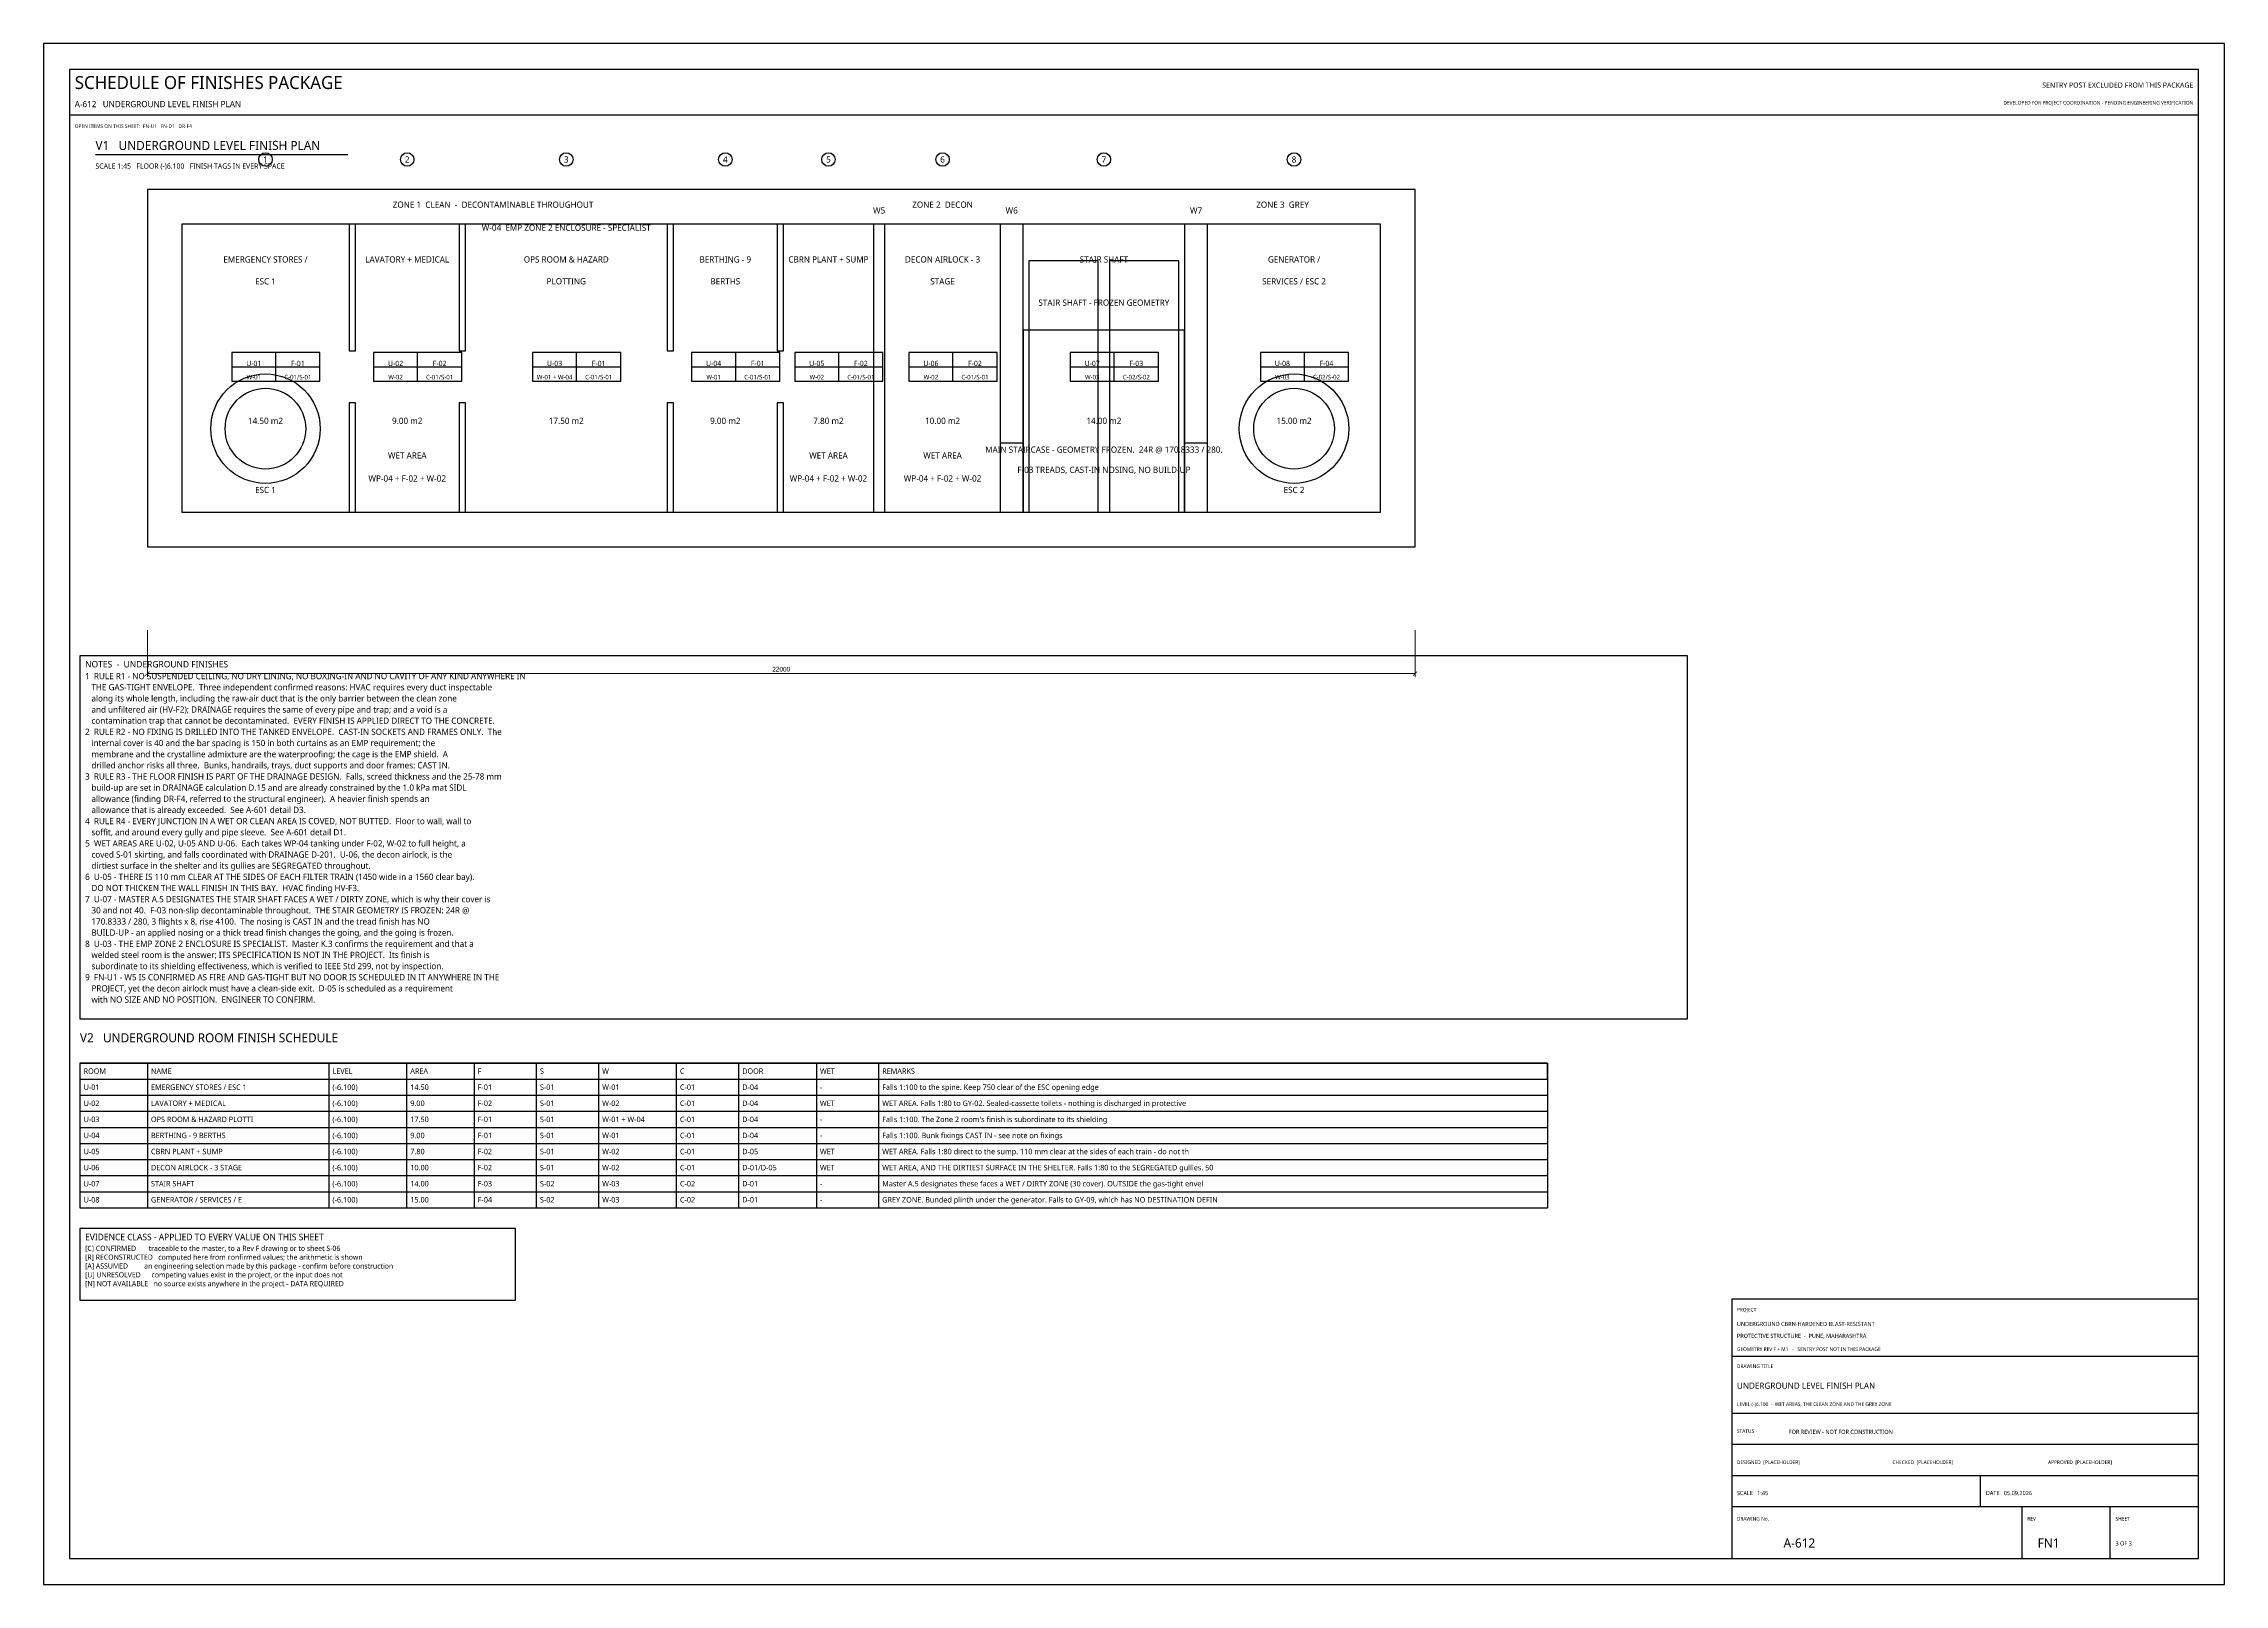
# Model space of a CAD drawing. Header units: millimetres. Extents: x 0 to 841, y 0 to 594.
import ezdxf
from ezdxf.enums import TextEntityAlignment as Align

# ---------------------------------------------------------------- set-up
doc = ezdxf.new("R2010")
doc.units = ezdxf.units.MM
for name, color, linetype in [('A-FIN-CEIL', 5, 'Continuous'), ('A-FIN-FLOOR', 4, 'Continuous'), ('A-FIN-TAG', 7, 'Continuous'), ('A-FIN-WALL', 3, 'Continuous'), ('A-FIN-WET', 30, 'Continuous'), ('M-ARCH', 8, 'Continuous'), ('M-ARCH-HIDDEN', 8, 'Continuous'), ('M-FLAG', 1, 'Continuous'), ('M-GRID', 5, 'Continuous'), ('M-STRUCT', 7, 'Continuous'), ('M-TABLE', 7, 'Continuous'), ('M-TEXT', 7, 'Continuous'), ('M-TITLE', 7, 'Continuous'), ('S-DIM', 4, 'Continuous'), ('S-NOTE', 7, 'Continuous'), ('S-TEXT', 7, 'Continuous'), ('S-TITLE', 7, 'Continuous')]:
    doc.layers.add(name, color=color, linetype=linetype)
doc.styles.add('OpenSans', font='OpenSans-Regular.ttf')
doc.dimstyles.new('SC-DIM', dxfattribs={"dimtxt": 1.8, "dimasz": 1.6, "dimexe": 1.2, "dimexo": 1, "dimgap": 0.8, "dimtad": 1, "dimdec": 0, "dimblk": 'ARCHTICK', "dimcen": 2.5, "dimclrd": 4, "dimclre": 4, "dimclrt": 4, "dimazin": 3, "dimtfac": 1, "dimtmove": 0, "dimatfit": 3, "dimlwd": 13, "dimlwe": 13})

# ---------------------------------------------------------------- blocks, each defined once
blk = doc.blocks.new('_ARCHTICK')
at = {"color": 0, "linetype": 'BYBLOCK', "const_width": 0.15}
blk.add_lwpolyline([(-0.5, -0.5), (0.5, 0.5)], dxfattribs=at)

msp = doc.modelspace()

# ---------------------------------------------------------------- linework, layer by layer
at = {"layer": 'A-FIN-TAG'}
for p, q in [((89.556, 463.889), (89.556, 474.889)), ((144.222, 463.889), (144.222, 474.889)), ((205.556, 463.889), (205.556, 474.889)), ((266.889, 463.889), (266.889, 474.889)), ((306.667, 463.889), (306.667, 474.889)), ((350.667, 463.889), (350.667, 474.889)), ((412.889, 463.889), (412.889, 474.889)), ((486.222, 463.889), (486.222, 474.889)), ((72.556, 469.389), (106.556, 469.389)), ((127.222, 469.389), (161.222, 469.389)), ((188.556, 469.389), (222.556, 469.389)), ((249.889, 469.389), (283.889, 469.389)), ((289.667, 469.389), (323.667, 469.389)), ((333.667, 469.389), (367.667, 469.389)), ((395.889, 469.389), (429.889, 469.389)), ((469.222, 469.389), (503.222, 469.389))]:
    msp.add_line(p, q, dxfattribs=at)
for points in [[(72.556, 463.889), (106.556, 463.889), (106.556, 474.889), (72.556, 474.889)], [(127.222, 463.889), (161.222, 463.889), (161.222, 474.889), (127.222, 474.889)], [(188.556, 463.889), (222.556, 463.889), (222.556, 474.889), (188.556, 474.889)], [(249.889, 463.889), (283.889, 463.889), (283.889, 474.889), (249.889, 474.889)], [(289.667, 463.889), (323.667, 463.889), (323.667, 474.889), (289.667, 474.889)], [(333.667, 463.889), (367.667, 463.889), (367.667, 474.889), (333.667, 474.889)], [(395.889, 463.889), (429.889, 463.889), (429.889, 474.889), (395.889, 474.889)], [(469.222, 463.889), (503.222, 463.889), (503.222, 474.889), (469.222, 474.889)]]:
    msp.add_lwpolyline(points, close=True, dxfattribs=at)
at = {"layer": 'M-ARCH'}
for points in [[(380, 413.333), (406.667, 413.333), (406.667, 510.222), (380, 510.222)], [(411.111, 413.333), (437.778, 413.333), (437.778, 510.222), (411.111, 510.222)]]:
    msp.add_lwpolyline(points, close=True, dxfattribs=at)
for centre, radius in [((85.556, 445.556), 21.111), ((482.222, 445.556), 21.111), ((85.556, 445.556), 15.556), ((482.222, 445.556), 15.556)]:
    msp.add_circle(centre, radius, dxfattribs=at)
at = {"layer": 'M-ARCH-HIDDEN'}
msp.add_lwpolyline([(377.778, 413.333), (440, 413.333), (440, 483.556), (377.778, 483.556)], close=True, dxfattribs=at)
at = {"layer": 'M-FLAG'}
for points in [[(368.889, 413.333), (377.778, 413.333), (377.778, 440), (368.889, 440)], [(440, 413.333), (448.889, 413.333), (448.889, 440), (440, 440)]]:
    msp.add_lwpolyline(points, close=True, dxfattribs=at)
at = {"layer": 'M-GRID'}
for centre in [(85.556, 549.333), (140.222, 549.333), (201.556, 549.333), (262.889, 549.333), (302.667, 549.333), (346.667, 549.333), (408.889, 549.333), (482.222, 549.333)]:
    msp.add_circle(centre, 2.6, dxfattribs=at)
at = {"layer": 'M-STRUCT'}
for points in [[(40, 400), (528.889, 400), (528.889, 537.778), (40, 537.778)], [(53.333, 413.333), (515.556, 413.333), (515.556, 524.444), (53.333, 524.444)], [(117.778, 475.556), (120.222, 475.556), (120.222, 524.444), (117.778, 524.444)], [(160.222, 475.556), (162.667, 475.556), (162.667, 524.444), (160.222, 524.444)], [(240.444, 475.556), (242.889, 475.556), (242.889, 524.444), (240.444, 524.444)], [(282.889, 475.556), (285.333, 475.556), (285.333, 524.444), (282.889, 524.444)], [(320, 413.333), (324.444, 413.333), (324.444, 524.444), (320, 524.444)], [(368.889, 413.333), (377.778, 413.333), (377.778, 524.444), (368.889, 524.444)], [(440, 413.333), (448.889, 413.333), (448.889, 524.444), (440, 524.444)], [(117.778, 413.333), (120.222, 413.333), (120.222, 455.556), (117.778, 455.556)], [(160.222, 413.333), (162.667, 413.333), (162.667, 455.556), (160.222, 455.556)], [(240.444, 413.333), (242.889, 413.333), (242.889, 455.556), (240.444, 455.556)], [(282.889, 413.333), (285.333, 413.333), (285.333, 455.556), (282.889, 455.556)]]:
    msp.add_lwpolyline(points, close=True, dxfattribs=at)
at = {"layer": 'M-TABLE'}
for p, q in [((14, 200.975), (580, 200.975)), ((14, 200.975), (14, 145.175)), ((40, 200.975), (40, 145.175)), ((110, 200.975), (110, 145.175)), ((140, 200.975), (140, 145.175)), ((166, 200.975), (166, 145.175)), ((190, 200.975), (190, 145.175)), ((214, 200.975), (214, 145.175)), ((244, 200.975), (244, 145.175)), ((268, 200.975), (268, 145.175)), ((298, 200.975), (298, 145.175)), ((322, 200.975), (322, 145.175)), ((580, 200.975), (580, 145.175)), ((14, 188.575), (580, 188.575)), ((14, 182.375), (580, 182.375)), ((14, 176.175), (580, 176.175)), ((14, 169.975), (580, 169.975)), ((14, 163.775), (580, 163.775)), ((14, 157.575), (580, 157.575)), ((14, 151.375), (580, 151.375)), ((14, 145.175), (580, 145.175))]:
    msp.add_line(p, q, dxfattribs=at)
msp.add_lwpolyline([(14, 194.775), (580, 194.775), (580, 200.975), (14, 200.975)], close=True, dxfattribs=at)
at = {"layer": 'M-TITLE'}
for p, q in [((10, 566.5), (831, 566.5)), ((651, 88), (831, 88)), ((651, 66), (831, 66)), ((651, 54), (831, 54)), ((651, 42), (831, 42)), ((747, 30), (747, 42)), ((651, 30), (831, 30)), ((763, 10), (763, 30)), ((797, 10), (797, 30))]:
    msp.add_line(p, q, dxfattribs=at)
msp.add_lwpolyline([(651, 10), (831, 10), (831, 110), (651, 110)], close=True, dxfattribs=at)
at = {"layer": 'S-TITLE'}
msp.add_line((20, 551.2), (117.294, 551.2), dxfattribs=at)
for points in [[(0, 0), (841, 0), (841, 594), (0, 594)], [(10, 10), (831, 10), (831, 584), (10, 584)], [(14, 217.975), (634, 217.975), (634, 358), (14, 358)], [(14, 109.55), (182, 109.55), (182, 137.175), (14, 137.175)]]:
    msp.add_lwpolyline(points, close=True, dxfattribs=at)

# ---------------------------------------------------------------- texts
at = {"layer": 'A-FIN-CEIL', "style": 'OpenSans'}
for s, p in [('C-01/S-01', (98.056, 465.429)), ('C-01/S-01', (152.722, 465.429)), ('C-01/S-01', (214.056, 465.429)), ('C-01/S-01', (275.389, 465.429)), ('C-01/S-01', (315.167, 465.429)), ('C-01/S-01', (359.167, 465.429)), ('C-02/S-02', (421.389, 465.429)), ('C-02/S-02', (494.722, 465.429))]:
    msp.add_text(s, height=1.75, dxfattribs=at).set_placement(p, align=Align.MIDDLE_CENTER)
at = {"layer": 'A-FIN-FLOOR', "style": 'OpenSans'}
msp.add_text('ZONE 1  CLEAN  -  DECONTAMINABLE THROUGHOUT', height=2.4, dxfattribs=at).set_placement((173.333, 530), align=Align.BOTTOM_CENTER)
for s, p in [('F-01', (98.056, 470.709)), ('F-02', (152.722, 470.709)), ('F-01', (214.056, 470.709)), ('F-01', (275.389, 470.709)), ('F-02', (315.167, 470.709)), ('F-02', (359.167, 470.709)), ('F-03', (421.389, 470.709)), ('F-04', (494.722, 470.709))]:
    msp.add_text(s, height=2, dxfattribs=at).set_placement(p, align=Align.MIDDLE_CENTER)
at = {"layer": 'A-FIN-TAG', "style": 'OpenSans'}
for s, p in [('U-01', (81.056, 470.709)), ('U-02', (135.722, 470.709)), ('U-03', (197.056, 470.709)), ('U-04', (258.389, 470.709)), ('U-05', (298.167, 470.709)), ('U-06', (342.167, 470.709)), ('U-07', (404.389, 470.709)), ('U-08', (477.722, 470.709))]:
    msp.add_text(s, height=2, dxfattribs=at).set_placement(p, align=Align.MIDDLE_CENTER)
at = {"layer": 'A-FIN-WALL', "style": 'OpenSans'}
for s, p in [('W-01', (81.056, 465.429)), ('W-02', (135.722, 465.429)), ('W-01 + W-04', (197.056, 465.429)), ('W-01', (258.389, 465.429)), ('W-02', (298.167, 465.429)), ('W-02', (342.167, 465.429)), ('W-03', (404.389, 465.429)), ('W-03', (477.722, 465.429))]:
    msp.add_text(s, height=1.75, dxfattribs=at).set_placement(p, align=Align.MIDDLE_CENTER)
at = {"layer": 'A-FIN-WET', "style": 'OpenSans'}
for s, p in [('ZONE 2  DECON', (346.667, 530)), ('WET AREA', (140.222, 433.333)), ('WET AREA', (302.667, 433.333)), ('WET AREA', (346.667, 433.333)), ('WP-04 + F-02 + W-02', (140.222, 424.444)), ('WP-04 + F-02 + W-02', (302.667, 424.444)), ('WP-04 + F-02 + W-02', (346.667, 424.444))]:
    msp.add_text(s, height=2.4, dxfattribs=at).set_placement(p, align=Align.BOTTOM_CENTER)
at = {"layer": 'M-FLAG', "style": 'OpenSans'}
for s, height, p in [('DEVELOPED FOR PROJECT COORDINATION - PENDING ENGINEERING VERIFICATION', 1.4, (829, 570.5)), ('SENTRY POST EXCLUDED FROM THIS PACKAGE', 2, (829, 577))]:
    msp.add_text(s, height=height, dxfattribs=at).set_placement(p, align=Align.RIGHT)
for s, height, p in [('OPEN ITEMS ON THIS SHEET:  FN-U1   FN-D1   DR-F4', 1.4, (12, 561.5)), ('FOR REVIEW - NOT FOR CONSTRUCTION', 1.6, (673, 58))]:
    msp.add_text(s, height=height, dxfattribs=at).set_placement(p)
for s, p in [('ZONE 3  GREY', (477.778, 530)), ('W-04  EMP ZONE 2 ENCLOSURE - SPECIALIST', (201.556, 521.111)), ('MAIN STAIRCASE - GEOMETRY FROZEN.  24R @ 170.8333 / 280.', (408.889, 435.556)), ('F-03 TREADS, CAST-IN NOSING, NO BUILD-UP', (408.889, 427.778))]:
    msp.add_text(s, height=2.4, dxfattribs=at).set_placement(p, align=Align.BOTTOM_CENTER)
at = {"layer": 'M-GRID', "style": 'OpenSans'}
for s, p in [('1', (85.556, 549.333)), ('2', (140.222, 549.333)), ('3', (201.556, 549.333)), ('4', (262.889, 549.333)), ('5', (302.667, 549.333)), ('6', (346.667, 549.333)), ('7', (408.889, 549.333)), ('8', (482.222, 549.333))]:
    msp.add_text(s, height=2.4, dxfattribs=at).set_placement(p, align=Align.MIDDLE_CENTER)
at = {"layer": 'M-TABLE', "style": 'OpenSans'}
for s, p in [('ROOM', (15.4, 196.825)), ('NAME', (41.4, 196.825)), ('LEVEL', (111.4, 196.825)), ('AREA', (141.4, 196.825)), ('F', (167.4, 196.825)), ('S', (191.4, 196.825)), ('W', (215.4, 196.825)), ('C', (245.4, 196.825)), ('DOOR', (269.4, 196.825)), ('WET', (299.4, 196.825)), ('REMARKS', (323.4, 196.825)), ('U-01', (15.4, 190.625)), ('U-02', (15.4, 184.425)), ('EMERGENCY STORES / ESC 1', (41.4, 190.625)), ('LAVATORY + MEDICAL', (41.4, 184.425)), ('(-6.100)', (111.4, 190.625)), ('(-6.100)', (111.4, 184.425)), ('9.00', (141.4, 184.425)), ('14.50', (141.4, 190.625)), ('F-01', (167.4, 190.625)), ('F-02', (167.4, 184.425)), ('S-01', (191.4, 190.625)), ('S-01', (191.4, 184.425)), ('W-01', (215.4, 190.625)), ('W-02', (215.4, 184.425)), ('C-01', (245.4, 190.625)), ('C-01', (245.4, 184.425)), ('D-04', (269.4, 190.625)), ('D-04', (269.4, 184.425)), ('WET', (299.4, 184.425)), ('-', (299.4, 190.625)), ('WET AREA. Falls 1:80 to GY-02. Sealed-cassette toilets - nothing is discharged in protective', (323.4, 184.425)), ('Falls 1:100 to the spine. Keep 750 clear of the ESC opening edge', (323.4, 190.625)), ('U-03', (15.4, 178.225)), ('OPS ROOM & HAZARD PLOTTI', (41.4, 178.225)), ('(-6.100)', (111.4, 178.225)), ('17.50', (141.4, 178.225)), ('F-01', (167.4, 178.225)), ('S-01', (191.4, 178.225)), ('W-01 + W-04', (215.4, 178.225)), ('C-01', (245.4, 178.225)), ('D-04', (269.4, 178.225)), ('-', (299.4, 178.225)), ("Falls 1:100. The Zone 2 room's finish is subordinate to its shielding", (323.4, 178.225)), ('U-04', (15.4, 172.025)), ('BERTHING - 9 BERTHS', (41.4, 172.025)), ('(-6.100)', (111.4, 172.025)), ('9.00', (141.4, 172.025)), ('F-01', (167.4, 172.025)), ('S-01', (191.4, 172.025)), ('W-01', (215.4, 172.025)), ('C-01', (245.4, 172.025)), ('D-04', (269.4, 172.025)), ('-', (299.4, 172.025)), ('Falls 1:100. Bunk fixings CAST IN - see note on fixings', (323.4, 172.025)), ('U-05', (15.4, 165.825)), ('U-06', (15.4, 159.625)), ('CBRN PLANT + SUMP', (41.4, 165.825)), ('DECON AIRLOCK - 3 STAGE', (41.4, 159.625)), ('(-6.100)', (111.4, 165.825)), ('(-6.100)', (111.4, 159.625)), ('7.80', (141.4, 165.825)), ('10.00', (141.4, 159.625)), ('F-02', (167.4, 165.825)), ('F-02', (167.4, 159.625)), ('S-01', (191.4, 165.825)), ('S-01', (191.4, 159.625)), ('W-02', (215.4, 165.825)), ('W-02', (215.4, 159.625)), ('C-01', (245.4, 165.825)), ('C-01', (245.4, 159.625)), ('D-05', (269.4, 165.825)), ('D-01/D-05', (269.4, 159.625)), ('WET', (299.4, 165.825)), ('WET', (299.4, 159.625)), ('WET AREA. Falls 1:80 direct to the sump. 110 mm clear at the sides of each train - do not th', (323.4, 165.825)), ('WET AREA, AND THE DIRTIEST SURFACE IN THE SHELTER. Falls 1:80 to the SEGREGATED gullies. 50 ', (323.4, 159.625)), ('U-07', (15.4, 153.425)), ('STAIR SHAFT', (41.4, 153.425)), ('(-6.100)', (111.4, 153.425)), ('14.00', (141.4, 153.425)), ('F-03', (167.4, 153.425)), ('S-02', (191.4, 153.425)), ('W-03', (215.4, 153.425)), ('C-02', (245.4, 153.425)), ('D-01', (269.4, 153.425)), ('-', (299.4, 153.425)), ('Master A.5 designates these faces a WET / DIRTY ZONE (30 cover). OUTSIDE the gas-tight envel', (323.4, 153.425)), ('U-08', (15.4, 147.225)), ('GENERATOR / SERVICES / E', (41.4, 147.225)), ('(-6.100)', (111.4, 147.225)), ('15.00', (141.4, 147.225)), ('F-04', (167.4, 147.225)), ('S-02', (191.4, 147.225)), ('W-03', (215.4, 147.225)), ('C-02', (245.4, 147.225)), ('D-01', (269.4, 147.225)), ('-', (299.4, 147.225)), ('GREY ZONE. Bunded plinth under the generator. Falls to GY-09, which has NO DESTINATION DEFIN', (323.4, 147.225))]:
    msp.add_text(s, height=2.1, dxfattribs=at).set_placement(p)
at = {"layer": 'M-TEXT', "style": 'OpenSans'}
for s, p in [('W5', (322.222, 527.778)), ('W6', (373.333, 527.778)), ('W7', (444.444, 527.778)), ('EMERGENCY STORES /', (85.556, 508.889)), ('LAVATORY + MEDICAL', (140.222, 508.889)), ('OPS ROOM & HAZARD', (201.556, 508.889)), ('BERTHING - 9', (262.889, 508.889)), ('CBRN PLANT + SUMP', (302.667, 508.889)), ('DECON AIRLOCK - 3', (346.667, 508.889)), ('STAIR SHAFT', (408.889, 508.889)), ('GENERATOR /', (482.222, 508.889)), ('ESC 1', (85.556, 500.444)), ('PLOTTING', (201.556, 500.444)), ('BERTHS', (262.889, 500.444)), ('STAGE', (346.667, 500.444)), ('SERVICES / ESC 2', (482.222, 500.444)), ('STAIR SHAFT - FROZEN GEOMETRY', (408.889, 492.222)), ('14.50 m2', (85.556, 446.667)), ('9.00 m2', (140.222, 446.667)), ('17.50 m2', (201.556, 446.667)), ('9.00 m2', (262.889, 446.667)), ('7.80 m2', (302.667, 446.667)), ('10.00 m2', (346.667, 446.667)), ('14.00 m2', (408.889, 446.667)), ('15.00 m2', (482.222, 446.667)), ('ESC 1', (85.556, 420)), ('ESC 2', (482.222, 420))]:
    msp.add_text(s, height=2.4, dxfattribs=at).set_placement(p, align=Align.BOTTOM_CENTER)
at = {"layer": 'M-TITLE', "style": 'OpenSans'}
for s, height, p in [('SCHEDULE OF FINISHES PACKAGE', 5, (12, 576.5)), ('A-612   UNDERGROUND LEVEL FINISH PLAN', 2.4, (12, 569.5)), ('V2   UNDERGROUND ROOM FINISH SCHEDULE', 3.5, (14, 208.975)), ('PROJECT', 1.4, (653, 105.2)), ('UNDERGROUND CBRN-HARDENED BLAST-RESISTANT', 1.6, (653, 99.6)), ('PROTECTIVE STRUCTURE  -  PUNE, MAHARASHTRA', 1.6, (653, 95)), ('GEOMETRY REV F + M1   -   SENTRY POST NOT IN THIS PACKAGE', 1.4, (653, 90)), ('DRAWING TITLE', 1.4, (653, 83.4)), ('UNDERGROUND LEVEL FINISH PLAN', 2.4, (653, 75.4)), ('LEVEL (-)6.100  -  WET AREAS, THE CLEAN ZONE AND THE GREY ZONE', 1.4, (653, 68.8)), ('STATUS', 1.4, (653, 58.4)), ('DESIGNED  [PLACEHOLDER]', 1.4, (653, 46.4)), ('CHECKED  [PLACEHOLDER]', 1.4, (713, 46.4)), ('APPROVED  [PLACEHOLDER]', 1.4, (773, 46.4)), ('SCALE   1:45', 1.6, (653, 34.4)), ('DATE   05.09.2026', 1.6, (749, 34.4)), ('DRAWING No.', 1.4, (653, 24.6)), ('REV', 1.4, (765, 24.6)), ('SHEET', 1.4, (799, 24.6)), ('A-612', 3.5, (671, 14.2)), ('FN1', 3.5, (769, 14.2)), ('3 OF 3', 1.6, (799, 15))]:
    msp.add_text(s, height=height, dxfattribs=at).set_placement(p)
at = {"layer": 'S-NOTE', "style": 'OpenSans'}
for s, height, p in [('1  RULE R1 - NO SUSPENDED CEILING, NO DRY LINING, NO BOXING-IN AND NO CAVITY OF ANY KIND ANYWHERE IN', 2.4, (16, 348.975)), ('   THE GAS-TIGHT ENVELOPE.  Three independent confirmed reasons: HVAC requires every duct inspectable', 2.4, (16, 344.675)), ('   along its whole length, including the raw-air duct that is the only barrier between the clean zone', 2.4, (16, 340.375)), ('   and unfiltered air (HV-F2); DRAINAGE requires the same of every pipe and trap; and a void is a', 2.4, (16, 336.075)), ('2  RULE R2 - NO FIXING IS DRILLED INTO THE TANKED ENVELOPE.  CAST-IN SOCKETS AND FRAMES ONLY.  The', 2.4, (16, 327.475)), ('   contamination trap that cannot be decontaminated.  EVERY FINISH IS APPLIED DIRECT TO THE CONCRETE.', 2.4, (16, 331.775)), ('   internal cover is 40 and the bar spacing is 150 in both curtains as an EMP requirement; the', 2.4, (16, 323.175)), ('   membrane and the crystalline admixture are the waterproofing; the cage is the EMP shield.  A', 2.4, (16, 318.875)), ('3  RULE R3 - THE FLOOR FINISH IS PART OF THE DRAINAGE DESIGN.  Falls, screed thickness and the 25-78 mm', 2.4, (16, 310.275)), ('   drilled anchor risks all three.  Bunks, handrails, trays, duct supports and door frames: CAST IN.', 2.4, (16, 314.575)), ('   allowance (finding DR-F4, referred to the structural engineer).  A heavier finish spends an', 2.4, (16, 301.675)), ('   build-up are set in DRAINAGE calculation D.15 and are already constrained by the 1.0 kPa mat SIDL', 2.4, (16, 305.975)), ('4  RULE R4 - EVERY JUNCTION IN A WET OR CLEAN AREA IS COVED, NOT BUTTED.  Floor to wall, wall to', 2.4, (16, 293.075)), ('   allowance that is already exceeded.  See A-601 detail D3.', 2.4, (16, 297.375)), ('5  WET AREAS ARE U-02, U-05 AND U-06.  Each takes WP-04 tanking under F-02, W-02 to full height, a', 2.4, (16, 284.475)), ('   soffit, and around every gully and pipe sleeve.  See A-601 detail D1.', 2.4, (16, 288.775)), ('   coved S-01 skirting, and falls coordinated with DRAINAGE D-201.  U-06, the decon airlock, is the', 2.4, (16, 280.175)), ('   dirtiest surface in the shelter and its gullies are SEGREGATED throughout.', 2.4, (16, 275.875)), ('6  U-05 - THERE IS 110 mm CLEAR AT THE SIDES OF EACH FILTER TRAIN (1450 wide in a 1560 clear bay).', 2.4, (16, 271.575)), ('   DO NOT THICKEN THE WALL FINISH IN THIS BAY.  HVAC finding HV-F3.', 2.4, (16, 267.275)), ('7  U-07 - MASTER A.5 DESIGNATES THE STAIR SHAFT FACES A WET / DIRTY ZONE, which is why their cover is', 2.4, (16, 262.975)), ('   30 and not 40.  F-03 non-slip decontaminable throughout.  THE STAIR GEOMETRY IS FROZEN: 24R @', 2.4, (16, 258.675)), ('   170.8333 / 280, 3 flights x 8, rise 4100.  The nosing is CAST IN and the tread finish has NO', 2.4, (16, 254.375)), ('   BUILD-UP - an applied nosing or a thick tread finish changes the going, and the going is frozen.', 2.4, (16, 250.075)), ('8  U-03 - THE EMP ZONE 2 ENCLOSURE IS SPECIALIST.  Master K.3 confirms the requirement and that a', 2.4, (16, 245.775)), ('   welded steel room is the answer; ITS SPECIFICATION IS NOT IN THE PROJECT.  Its finish is', 2.4, (16, 241.475)), ('   subordinate to its shielding effectiveness, which is verified to IEEE Std 299, not by inspection.', 2.4, (16, 237.175)), ('9  FN-U1 - W5 IS CONFIRMED AS FIRE AND GAS-TIGHT BUT NO DOOR IS SCHEDULED IN IT ANYWHERE IN THE', 2.4, (16, 232.875)), ('   PROJECT, yet the decon airlock must have a clean-side exit.  D-05 is scheduled as a requirement', 2.4, (16, 228.575)), ('   with NO SIZE AND NO POSITION.  ENGINEER TO CONFIRM.', 2.4, (16, 224.275)), ('[C] CONFIRMED       traceable to the master, to a Rev F drawing or to sheet S-06', 2, (16, 128.55)), ('[R] RECONSTRUCTED   computed here from confirmed values; the arithmetic is shown', 2, (16, 125.15)), ('[A] ASSUMED         an engineering selection made by this package - confirm before construction', 2, (16, 121.75)), ('[U] UNRESOLVED      competing values exist in the project, or the input does not', 2, (16, 118.35)), ('[N] NOT AVAILABLE   no source exists anywhere in the project - DATA REQUIRED', 2, (16, 114.95))]:
    msp.add_text(s, height=height, dxfattribs=at).set_placement(p)
at = {"layer": 'S-TEXT', "style": 'OpenSans'}
msp.add_text('SCALE 1:45   FLOOR (-)6.100   FINISH TAGS IN EVERY SPACE', height=2, dxfattribs=at).set_placement((20, 545.8))
at = {"layer": 'S-TITLE', "style": 'OpenSans'}
for s, height, p in [('V1   UNDERGROUND LEVEL FINISH PLAN', 3.5, (20, 553)), ('NOTES  -  UNDERGROUND FINISHES', 2.5, (16, 353.5)), ('EVIDENCE CLASS - APPLIED TO EVERY VALUE ON THIS SHEET', 2.5, (16, 132.675))]:
    msp.add_text(s, height=height, dxfattribs=at).set_placement(p)

# ---------------------------------------------------------------- dimensions: what is measured, and where the dimension line sits
at = {"layer": 'S-DIM'}
msp.add_linear_dim(base=(40, 351.111), p1=(40, 368.889), p2=(528.889, 368.889), dimstyle='SC-DIM', override={"dimlfac": 45}, dxfattribs=at).render()

doc.saveas('drawing.dxf')
